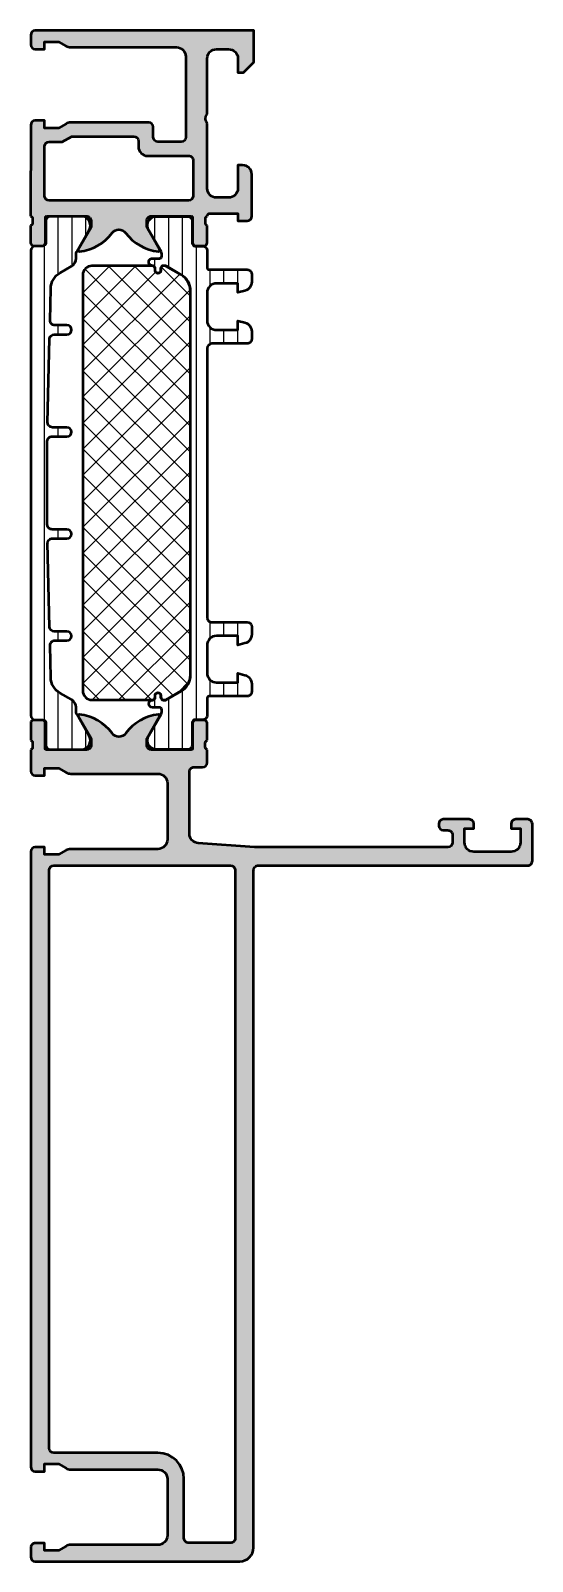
# Model space of a CAD drawing. Extents: x 0 to 54, y -75 to 90.
import ezdxf

# ---------------------------------------------------------------- set-up
doc = ezdxf.new("R2010")
doc.units = 0
for name, color, linetype, lineweight in [('0S-Alu contour', 7, 'Continuous', 50), ('0S-Alu hatch', 252, 'Continuous', 25), ('0S-Plastic contour', 254, 'Continuous', 50), ('0S-Plastic hatch', 253, 'Continuous', 25), ('0S-PT contour', 91, 'Continuous', 50), ('0S-PT hatch', 103, 'Continuous', 25)]:
    doc.layers.add(name, color=color, linetype=linetype, lineweight=lineweight)
pattern_1 = [(90, (0, 0), (-1.4859, 0), [])]

# ---------------------------------------------------------------- blocks, each defined once
blk = doc.blocks.new('345470__C92DF7D8_2955_4A75_B81E_533443293F61_')
at = {"layer": '0S-Alu hatch'}
h = blk.add_hatch(color=256, dxfattribs=at)
edge = h.paths.add_edge_path()
edge.add_line((0, 89.50000000000001), (-1e-16, 88.50054931640626))
edge.add_arc((0.4999999999999997, 88.50054931640626), 0.4999999999999999, 180, 269.9999999999999)
edge.add_line((0.4999999999999994, 88.00054931640625), (1.500678555345075, 88.00054931640625))
edge.add_line((1.500678555345075, 88.00054931640625), (1.500678555345075, 88.80047607421875))
edge.add_line((1.500678555345075, 88.80047607421875), (3.000678555345074, 88.80047607421875))
edge.add_line((3.000678555345074, 88.80047607421875), (3.807955856331293, 88.33439777289828))
edge.add_arc((4.307953067879372, 89.2004247865902), 0.9999999999999998, 240.0001844823226, 270.0050236395806)
edge.add_line((4.308040746930374, 88.20042479043401), (15.70016626234765, 88.20142364119192))
edge.add_ellipse((15.70025394060529, 87.2014293281313), major_axis=(-0.9999943169043858, 0), ratio=1, start_angle=180, end_angle=270.0050236226738, ccw=False)
edge.add_line((16.70024825750967, 87.20142932816003), (16.7002482577436, 78.50001581445807))
edge.add_ellipse((16.20023244303544, 78.50001581445807), major_axis=(-0.5000158147081564, 0), ratio=1, start_angle=90.00000000546248, end_angle=180, ccw=False)
edge.add_line((16.20023244308311, 77.99999999974992), (13.70023282083686, 77.99999999976168))
edge.add_ellipse((13.70023282083687, 78.49998456334336), major_axis=(-0.4999845635816627, 0), ratio=1, start_angle=0, end_angle=89.99999999999898, ccw=False)
edge.add_line((13.20024825725521, 78.49998456414494), (13.2002482592567, 79.59978100592876))
edge.add_arc((12.70020626537541, 79.59978100592878), 0.5000419938812879, 0, 90)
edge.add_line((12.70020626537541, 80.09982299981006), (4.307936684544262, 80.09982299804688))
edge.add_arc((4.307936684544262, 79.09982299804688), 0.9999999999999857, 90, 120.0003505565133)
edge.add_line((3.807931385893787, 79.96584534263242), (3.000678555345072, 79.49977111816406))
edge.add_line((3.000678555345072, 79.49977111816406), (1.500678555345076, 79.49977111816406))
edge.add_line((1.500678555345076, 79.49977111816406), (1.500678555345075, 80.30021667480467))
edge.add_line((1.500678555345075, 80.30021667480467), (0.5007551867213715, 80.30021667480507))
edge.add_arc((0.5007551867213715, 79.8002172530323), 0.4999994217727704, 90, 179.9911630108031)
edge.add_line((0.0007557708956689, 79.80029437022148), (-0.0007557708267996, 70.00001525878906))
edge.add_ellipse((-0.0795922173698497, 69.73249466679594), major_axis=(-0.2788950563274363, 0), ratio=1, start_angle=178.8354106260171, end_angle=253.5801235805065, ccw=False)
edge.add_line((0.1992452291732041, 69.72682625879813), (0.1992452291732029, 69.27323225879756))
edge.add_ellipse((-0.0796228664699745, 69.26757159932053), major_axis=(-0.2789255417371585, 0), ratio=1, start_angle=106.42459455535621, end_angle=181.1628700728834, ccw=False)
edge.add_line((-0.0007557708267959, 69.00002825879758), (-0.0007557708267963, 67.12001725878906))
edge.add_arc((0.2992442291732017, 67.12001725878906), 0.299999999999998, 180, 269.9999999999992)
edge.add_line((0.2992442291731972, 66.82001725878906), (1.27921854821598, 66.82001725878905))
edge.add_arc((1.279218548215985, 67.12001725878906), 0.3000000000000114, 269.9999999999992, 360)
edge.add_line((1.579218548215996, 67.12001725878906), (1.57921854821599, 69.88001525878906))
edge.add_ellipse((1.699218548215997, 69.88001525878906), major_axis=(-0.1200000000000065, 0), ratio=1, start_angle=270.00000000000125, end_angle=360, ccw=False)
edge.add_line((1.699218548215994, 70.00001525878906), (5.999244229173198, 70.00001525878906))
edge.add_ellipse((5.999244229173203, 69.50001525878906), major_axis=(-0.5, 0), ratio=1, start_angle=180, end_angle=270.0000000000006, ccw=False)
edge.add_line((6.499244229173198, 69.50001525878906), (6.499244229173198, 68.80001525878906))
edge.add_line((6.499244229173198, 68.80001525878906), (5.120523892061947, 66.41179277119559))
edge.add_arc((5.2373640138215, 66.33813504343736), 0.1381197846483008, 147.7720668596301, 275.6225775507941)
edge.add_arc((4.76102098799938, 71.17662412063684), 4.99999999999998, 275.6225775507938, 323.4274303596851)
edge.add_ellipse((9.499327660751057, 67.66116542013175), major_axis=(-0.9000000000000213, 0), ratio=1, start_angle=216.5740457331569, end_angle=323.4274303596826, ccw=False)
edge.add_arc((14.2375437642923, 71.17674619094934), 4.999999999999976, 216.5740457331551, 264.3774224492067)
edge.add_arc((13.76120073847022, 66.33825711374985), 0.138119784648288, 264.377422449205, 392.2279331403105)
edge.add_line((13.87804086022984, 66.41191484150795), (12.49932052311852, 68.80013732910156))
edge.add_line((12.49932052311852, 68.80013732910156), (12.49932052311852, 69.50013732910156))
edge.add_ellipse((12.99932052311852, 69.50013732910156), major_axis=(-0.5000000000000018, 0), ratio=1, start_angle=269.99999999999983, end_angle=360, ccw=False)
edge.add_line((12.99932052311852, 70.00013732910156), (17.29934616305726, 70.00013732910156))
edge.add_ellipse((17.29934616305726, 69.88013732910156), major_axis=(-0.1200000000000045, 0), ratio=1, start_angle=180, end_angle=270, ccw=False)
edge.add_line((17.41934616305726, 69.88013732910156), (17.41934616305727, 67.120139228027))
edge.add_arc((17.71934616305727, 67.120139228027), 0.3000000000000043, 180, 269.9999999999993)
edge.add_line((17.71934616305727, 66.82013922802699), (18.69932048210005, 66.82013922802699))
edge.add_arc((18.69932048210005, 67.120139228027), 0.3000000000000114, 270, 360)
edge.add_line((18.99932048210006, 67.120139228027), (18.99932048210005, 69.0001502280355))
edge.add_ellipse((19.07818757774322, 69.26769356855844), major_axis=(-0.2789255417371433, 0), ratio=1, start_angle=-1.1628700728805939, end_angle=73.57540544464553, ccw=False)
edge.add_line((18.79931948210005, 69.27335422803547), (18.79931948210004, 69.72694822803557))
edge.add_ellipse((19.07815692864311, 69.73261663603475), major_axis=(-0.2788950563274648, 0), ratio=1, start_angle=-73.58012358050951, end_angle=1.1645893742630733, ccw=False)
edge.add_ellipse((19.29932052312097, 70.00000298069968), major_axis=(-0.300000071058141, 0), ratio=1, start_angle=269.99999999999795, end_angle=359.9743606541693, ccw=False)
edge.add_line((19.29932052312098, 70.30000305175781), (22.3002696197982, 70.30000305175781))
edge.add_line((22.3002696197982, 70.30000305175781), (22.3002696197982, 69.5))
edge.add_line((22.3002696197982, 69.5), (23.30025380534014, 69.4999999997499))
edge.add_arc((23.30025380534014, 70.00001581445805), 0.500015814708135, 270, 360)
edge.add_line((23.80026962004828, 70.00001581441745), (23.80026962016353, 74.49998822785085))
edge.add_arc((22.8002578479451, 74.49998822785085), 1.000011772218435, 0, 90)
edge.add_line((22.8002578479451, 75.50000000006929), (22.3002696197982, 75.5))
edge.add_line((22.3002696197982, 75.5), (22.30026961999468, 73.0000350819369))
edge.add_ellipse((21.30024979665036, 73.0000350819369), major_axis=(-1.000019823344317, 0), ratio=1, start_angle=90.00000001606702, end_angle=180, ccw=False)
edge.add_line((21.30024979693079, 72.00001525859258), (20.00027831076672, 72.00001525842453))
edge.add_ellipse((20.00027831076673, 73.00004226030445), major_axis=(-1.000027001879928, 0), ratio=1, start_angle=0, end_angle=89.9999999999992, ccw=False)
edge.add_line((19.0002513088868, 73.00004226030445), (19.00025130925132, 80))
edge.add_ellipse((19.52537304959279, 80.5), major_axis=(-0.7250881616598445, 0), ratio=1, start_angle=-43.596184623423994, end_angle=43.59618462342422, ccw=False)
edge.add_line((19.00025130925132, 81), (19.00025130705859, 86.99994903377736))
edge.add_ellipse((20.00031753426305, 86.99994903377733), major_axis=(-1.000066227204452, 0), ratio=1, start_angle=270.00000011496746, end_angle=360, ccw=False)
edge.add_line((20.00031753225635, 88.0000152609818), (21.30021264851894, 88.0000152613975))
edge.add_ellipse((21.30021264851896, 86.99995828849553), major_axis=(-1.000056972901958, 0), ratio=1, start_angle=180, end_angle=270.000000000001, ccw=False)
edge.add_line((22.30026962142091, 86.99995828849553), (22.30026961979819, 85.5))
edge.add_line((22.30026961979819, 85.5), (22.90027572331382, 85.5))
edge.add_line((22.90027572331382, 85.5), (24.00025130925133, 86.60000610351562))
edge.add_line((24.00025130925133, 86.60000610351562), (24.00025130925133, 90))
edge.add_line((24.00025130925133, 90), (0.5, 90))
edge.add_arc((0.5, 89.50000000000001), 0.5, 90, 180)
edge = h.paths.add_edge_path()
edge.add_arc((12.60027445180935, 77.50003992700869), 1.000032298135717, 180, 270.0000993476549)
edge.add_line((12.60027618580903, 76.50000762887447), (17.00026656804039, 76.50001525878906))
edge.add_ellipse((17.00027688815093, 76.0000255788996), major_axis=(-0.4999896799959629, 0), ratio=1, start_angle=180, end_angle=270.00118262196514, ccw=False)
edge.add_line((17.50026656814689, 76.00002557895506), (17.50026656846179, 72.19999167936366))
edge.add_ellipse((17.00028709570797, 72.19999167936363), major_axis=(-0.4999794727538074, 0), ratio=1, start_angle=90.00000000012301, end_angle=180, ccw=False)
edge.add_line((17.00028709570904, 71.70001220660984), (1.999265158938239, 71.70001220699909))
edge.add_ellipse((1.999265158938239, 72.20001787800723), major_axis=(-0.5000056710081368, 0), ratio=1, start_angle=0, end_angle=90, ccw=False)
edge.add_line((1.499259487930103, 72.20001787800722), (1.499259486991374, 77.49996884002115))
edge.add_ellipse((1.999290647944146, 77.49996884001811), major_axis=(-0.5000311609527728, 0), ratio=1, start_angle=270, end_angle=360, ccw=False)
edge.add_line((1.999290647944146, 78.00000000097089), (3.403007046556012, 78))
edge.add_line((3.403007046556012, 78), (4.442237393235702, 78.60000610351562))
edge.add_line((4.442237393235702, 78.60000610351562), (11.10025759063454, 78.60000610375393))
edge.add_ellipse((11.10025759063454, 78.10002154017228), major_axis=(-0.4999845635816449, 0), ratio=1, start_angle=180, end_angle=269.99999999999983, ccw=False)
edge.add_line((11.60024215421618, 78.10002154017228), (11.60024215367363, 77.50003992740585))
at = {"layer": '0S-Alu contour', "color": 7}
for points in [[(0, 89.50000000000001), (-1e-16, 88.50054931640626)], [(22.30026962142091, 86.99995828849553), (22.30026961979819, 85.5), (22.90027572331382, 85.5), (24.00025130925133, 86.60000610351562), (24.00025130925133, 90), (0.5, 90)], [(0.4999999999999994, 88.00054931640625), (1.500678555345075, 88.00054931640625), (1.500678555345075, 88.80047607421875), (3.000678555345074, 88.80047607421875), (3.807955856331293, 88.33439777289828)], [(4.308040746930374, 88.20042479043401), (15.70016626234765, 88.20142364119192)], [(20.00031753225635, 88.0000152609818), (21.30021264851894, 88.0000152613975)], [(16.70024825750967, 87.20142932816003), (16.7002482577436, 78.50001581445807)], [(19.00025130925132, 81), (19.00025130705859, 86.99994903377736)], [(0.0007557708956689, 79.80029437022148), (-0.0007557708267996, 70.00001525878906)], [(3.807931385893787, 79.96584534263242), (3.000678555345072, 79.49977111816406), (1.500678555345076, 79.49977111816406), (1.500678555345075, 80.30021667480467), (0.5007551867213715, 80.30021667480507)], [(12.70020626537541, 80.09982299981006), (4.307936684544262, 80.09982299804688)], [(13.20024825725521, 78.49998456414494), (13.2002482592567, 79.59978100592876)], [(19.0002513088868, 73.00004226030445), (19.00025130925132, 80)], [(1.999290647944146, 78.00000000097089), (3.403007046556012, 78), (4.442237393235702, 78.60000610351562), (11.10025759063454, 78.60000610375393)], [(11.60024215421618, 78.10002154017228), (11.60024215367363, 77.50003992740585)], [(16.20023244308311, 77.99999999974992), (13.70023282083686, 77.99999999976168)], [(1.499259487930103, 72.20001787800722), (1.499259486991374, 77.49996884002115)], [(12.60027618580903, 76.50000762887447), (17.00026656804039, 76.50001525878906)], [(17.50026656814689, 76.00002557895506), (17.50026656846179, 72.19999167936366)], [(22.8002578479451, 75.50000000006929), (22.3002696197982, 75.5), (22.30026961999468, 73.0000350819369)], [(23.80026962004828, 70.00001581441745), (23.80026962016353, 74.49998822785085)], [(17.00028709570904, 71.70001220660984), (1.999265158938239, 71.70001220699909)], [(21.30024979693079, 72.00001525859258), (20.00027831076672, 72.00001525842453)], [(0.1992452291732041, 69.72682625879813), (0.1992452291732029, 69.27323225879756)], [(1.579218548215996, 67.12001725878906), (1.57921854821599, 69.88001525878906)], [(1.699218548215994, 70.00001525878906), (5.999244229173198, 70.00001525878906)], [(6.499244229173198, 69.50001525878906), (6.499244229173198, 68.80001525878906), (5.120523892061947, 66.41179277119559)], [(13.87804086022984, 66.41191484150795), (12.49932052311852, 68.80013732910156), (12.49932052311852, 69.50013732910156)], [(12.99932052311852, 70.00013732910156), (17.29934616305726, 70.00013732910156)], [(17.41934616305726, 69.88013732910156), (17.41934616305727, 67.120139228027)], [(18.79931948210005, 69.27335422803547), (18.79931948210004, 69.72694822803557)], [(19.29932052312098, 70.30000305175781), (22.3002696197982, 70.30000305175781), (22.3002696197982, 69.5), (23.30025380534014, 69.4999999997499)], [(-0.0007557708267959, 69.00002825879758), (-0.0007557708267963, 67.12001725878906)], [(18.99932048210006, 67.120139228027), (18.99932048210005, 69.0001502280355)], [(0.2992442291731972, 66.82001725878906), (1.27921854821598, 66.82001725878905)], [(17.71934616305727, 66.82013922802699), (18.69932048210005, 66.82013922802699)]]:
    blk.add_lwpolyline(points, dxfattribs=at)
for centre, radius, start, end in [((0.5, 89.50000000000001), 0.5, 90, 180), ((0.4999999999999997, 88.50054931640626), 0.4999999999999999, 180, 269.9999999999999), ((4.307953067879372, 89.2004247865902), 0.9999999999999998, 240.0001844823226, 270.0050236395806), ((0.5007551867213715, 79.8002172530323), 0.4999994217727704, 90, 179.9911630108031), ((4.307936684544262, 79.09982299804688), 0.9999999999999857, 90, 120.0003505565133), ((12.70020626537541, 79.59978100592878), 0.5000419938812879, 0, 90), ((12.60027445180935, 77.50003992700869), 1.000032298135717, 180, 270.0000993476549), ((22.8002578479451, 74.49998822785085), 1.000011772218435, 0, 90), ((23.30025380534014, 70.00001581445805), 0.500015814708135, 270, 0), ((4.76102098799938, 71.17662412063684), 4.99999999999998, 275.6225775507938, 323.4274303596851), ((14.2375437642923, 71.17674619094934), 4.999999999999976, 216.5740457331551, 264.3774224492067), ((0.2992442291732017, 67.12001725878906), 0.299999999999998, 180, 269.9999999999992), ((1.279218548215985, 67.12001725878906), 0.3000000000000114, 269.9999999999992, 0), ((5.2373640138215, 66.33813504343736), 0.1381197846483008, 147.7720668596301, 275.6225775507941), ((13.76120073847022, 66.33825711374985), 0.138119784648288, 264.377422449205, 32.22793314031047), ((17.71934616305727, 67.120139228027), 0.3000000000000043, 180, 269.9999999999993), ((18.69932048210005, 67.120139228027), 0.3000000000000114, 270, 0)]:
    blk.add_arc(centre, radius, start, end, dxfattribs=at)
at = {"layer": '0S-Alu contour', "color": 7, "extrusion": (0, 0, -1)}
for centre, radius, start, end in [((-15.70025394060529, 87.2014293281313), 0.9999943169043858, 89.99497637732625, 180), ((-20.00031753426305, 86.99994903377733), 1.000066227204452, 0, 89.99999988503255), ((-21.30021264851896, 86.99995828849553), 1.000056972901958, 89.99999999999898, 180), ((-19.52537304959279, 80.5), 0.7250881616598445, 316.4038153765759, 43.59618462342409), ((-1.999290647944146, 77.49996884001811), 0.5000311609527728, 0, 90), ((-11.10025759063454, 78.10002154017228), 0.4999845635816449, 90.00000000000018, 180), ((-13.70023282083687, 78.49998456334336), 0.4999845635816627, 270.000000000001, 0), ((-16.20023244303544, 78.50001581445807), 0.5000158147081564, 180, 269.9999999945375), ((-17.00027688815093, 76.0000255788996), 0.4999896799959629, 89.99881737803486, 180), ((-20.00027831076673, 73.00004226030445), 1.000027001879928, 270.0000000000008, 0), ((-21.30024979665036, 73.0000350819369), 1.000019823344317, 180, 269.999999983933), ((-1.999265158938239, 72.20001787800723), 0.5000056710081368, 270, 0), ((-17.00028709570797, 72.19999167936363), 0.4999794727538074, 180, 269.999999999877), ((0.0795922173698497, 69.73249466679594), 0.2788950563274363, 106.4198764194935, 181.1645893739829), ((-1.699218548215997, 69.88001525878906), 0.1200000000000065, 0, 89.99999999999872), ((-5.999244229173203, 69.50001525878906), 0.5, 89.99999999999939, 180), ((-12.99932052311852, 69.50013732910156), 0.5000000000000018, 0, 90.00000000000018), ((-17.29934616305726, 69.88013732910156), 0.1200000000000045, 90, 180), ((-19.07815692864311, 69.73261663603475), 0.2788950563274648, 358.8354106257369, 73.58012358050952), ((-19.29932052312097, 70.00000298069968), 0.300000071058141, 0.0256393458307313, 90.00000000000205), ((0.0796228664699745, 69.26757159932053), 0.2789255417371585, 178.8371299271166, 253.5754054446438), ((-9.499327660751057, 67.66116542013175), 0.9000000000000213, 36.5725696403174, 143.4259542668431), ((-19.07818757774322, 69.26769356855844), 0.2789255417371433, 286.4245945553545, 1.162870072880582)]:
    blk.add_arc(centre, radius, start, end, dxfattribs=at)
blk = doc.blocks.new('245319__1E7A6BEB_B5BC_4A6F_B3BF_56938AEF8ED2___8915381F_6718_4128_9734_FB04002250CF_')
at = {"layer": '0S-Plastic hatch'}
h = blk.add_hatch(dxfattribs=at)
h.set_pattern_fill('ANSI31', color=256, scale=0.4680000000000001, angle=45, style=0)
h.set_pattern_definition(pattern_1)
edge = h.paths.add_edge_path()
edge.add_line((0.010000000000083, 66.29000299999998), (0.0099999999998925, 16.20999700000011))
edge.add_arc((0.4999999999999955, 16.2099970000001), 0.4900000000001033, 180, 270)
edge.add_line((0.4999999999999954, 15.719997), (1.31033401224253, 15.719997))
edge.add_ellipse((1.310333315049081, 15.40999630290375), major_axis=(-0.3100006970970319, 0), ratio=1, start_angle=179.99987114239, end_angle=269.9998711414442, ccw=False)
edge.add_line((1.620334012145329, 15.40999560570991), (1.619999382936171, 13.00999856427235))
edge.add_arc((2.109995360374915, 13.00999597743861), 0.489995977445572, 179.9996975194316, 269.9999999999988)
edge.add_line((2.109995360374905, 12.51999999999303), (5.585822496184186, 12.52))
edge.add_arc((5.444228849108123, 13.49981807472285), 0.9899960709244725, 278.2228963588972, 392.740756988385)
edge.add_line((6.276940554088981, 14.03524634894244), (4.958304390806207, 16.31919149350404))
edge.add_ellipse((5.399977361871163, 16.57419146728957), major_axis=(-0.5099999999999665, 0), ratio=1, start_angle=-0.5398516222250009, end_angle=29.999996599344627, ccw=False)
edge.add_line((4.88999999999987, 16.57899671221195), (4.889999999999861, 17.0314954576227))
edge.add_arc((3.899999999999894, 17.03149545762269), 0.9899999999999661, 0, 60.00000000000149)
edge.add_line((4.394999999999854, 17.88886060736927), (3.168146686273944, 18.59718469830507))
edge.add_ellipse((4.173146686273994, 20.33789575991199), major_axis=(-2.010000000000199, 0), ratio=1, start_angle=1.3413950657791816, end_angle=60.00000000000159, ccw=False)
edge.add_line((2.163697512194493, 20.29084242005165), (2.08297730594225, 23.73806109287132))
edge.add_ellipse((2.592837544141472, 23.75000000000006), major_axis=(-0.5099999999999966, 0), ratio=1, start_angle=-90.0000000000004, end_angle=1.3413950657791816, ccw=False)
edge.add_line((2.592837544141476, 24.26000000000006), (3.900000000000044, 24.26000000000006))
edge.add_arc((3.900000000000044, 24.75000000000006), 0.4899999999999985, 270, 450)
edge.add_line((3.900000000000044, 25.24000000000006), (2.546005466508175, 25.24000000000006))
edge.add_ellipse((2.546005466508172, 25.75000000000006), major_axis=(-0.5100000000000016, 0), ratio=1, start_angle=1.3413950657781015, end_angle=90.00000000000028, ccw=False)
edge.add_line((2.036145228308945, 25.73806109287132), (1.825400878959055, 34.73806109287135))
edge.add_ellipse((2.335261117158241, 34.75000000000008), major_axis=(-0.50999999999996, 0), ratio=1, start_angle=-90.00000000000023, end_angle=1.3413950657787268, ccw=False)
edge.add_line((2.335261117158244, 35.26000000000005), (3.900000000000046, 35.26000000000006))
edge.add_arc((3.900000000000045, 35.75000000000006), 0.490000000000002, 270.0000000000002, 450.0000000000001)
edge.add_line((3.900000000000044, 36.24000000000006), (2.299999999999988, 36.24000000000006))
edge.add_ellipse((2.299999999999985, 36.75000000000006), major_axis=(-0.509999999999998, 0), ratio=1, start_angle=0, end_angle=90.00000000000028, ccw=False)
edge.add_line((1.789999999999986, 36.75000000000006), (1.789999999999987, 45.75000000000007))
edge.add_ellipse((2.299999999999982, 45.75000000000007), major_axis=(-0.5099999999999946, 0), ratio=1, start_angle=269.9999999999988, end_angle=360, ccw=False)
edge.add_line((2.299999999999992, 46.26000000000007), (3.900000000000037, 46.26000000000005))
edge.add_arc((3.900000000000039, 46.75000000000006), 0.490000000000002, 269.9999999999998, 449.9999999999998)
edge.add_line((3.900000000000041, 47.24000000000006), (2.33526111715828, 47.24000000000004))
edge.add_ellipse((2.335261117158271, 47.75000000000003), major_axis=(-0.5099999999999909, 0), ratio=1, start_angle=-1.3413950657787268, end_angle=90.00000000000108, ccw=False)
edge.add_line((1.825400878959057, 47.76193890712877), (2.036145228308943, 56.76193890712879))
edge.add_ellipse((2.546005466508177, 56.75000000000005), major_axis=(-0.5100000000000077, 0), ratio=1, start_angle=270.00000000000085, end_angle=358.6586049342208, ccw=False)
edge.add_line((2.546005466508169, 57.26000000000006), (3.900000000000046, 57.26000000000006))
edge.add_arc((3.900000000000047, 57.75000000000005), 0.490000000000002, 269.9999999999999, 449.9999999999999)
edge.add_line((3.900000000000048, 58.24000000000006), (2.592837544141464, 58.24000000000006))
edge.add_ellipse((2.592837544141483, 58.75000000000007), major_axis=(-0.5100000000000052, 0), ratio=1, start_angle=-1.34139506577759, end_angle=89.9999999999979, ccw=False)
edge.add_line((2.082977305942252, 58.7619389071288), (2.163697512194487, 62.20915757994847))
edge.add_ellipse((4.17314668627382, 62.1621042400881), major_axis=(-2.010000000000032, 0), ratio=1, start_angle=299.9999999999999, end_angle=358.65860493421997, ccw=False)
edge.add_line((3.168146686273806, 63.90281530169485), (4.394999999999865, 64.61113939263076))
edge.add_arc((3.899999999999876, 65.46850454237736), 0.9899999999999991, 299.9999999999994, 360)
edge.add_line((4.889999999999874, 65.46850454237742), (4.889999999999848, 65.9210032877874))
edge.add_ellipse((5.399977361871341, 65.92580853271035), major_axis=(-0.5100000000001736, 0), ratio=1, start_angle=-29.99999659934599, end_angle=0.5398516222883813, ccw=False)
edge.add_line((4.958304390806212, 66.18080850649599), (6.276940554088822, 68.46475365105731))
edge.add_arc((5.444228849108143, 69.00018192527715), 0.989996070924477, 327.2592430115971, 441.777103641099)
edge.add_line((5.585822496184269, 69.97999999999999), (2.109995360374925, 69.98000000000697))
edge.add_arc((2.109995360365546, 69.49000402257076), 0.4899959774362089, 89.99999999890326, 180.0079887600601)
edge.add_line((1.619999387692287, 69.48993570235024), (1.620334009229251, 67.09004622298073))
edge.add_ellipse((1.310334012242539, 67.09000299999995), major_axis=(-0.3099999999999794, 0), ratio=1, start_angle=90.00000000000028, end_angle=180.0079886915353, ccw=False)
edge.add_line((1.310334012242541, 66.780003), (0.5000000000000719, 66.78000299999998))
edge.add_arc((0.5000000000000807, 66.29000299999998), 0.4899999999999949, 90.00000000000104, 180)
at = {"layer": '0S-Plastic contour', "color": 7}
for points in [[(1.619999387692287, 69.48993570235024), (1.620334009229251, 67.09004622298073)], [(5.585822496184269, 69.97999999999999), (2.109995360374925, 69.98000000000697)], [(4.958304390806212, 66.18080850649599), (6.276940554088822, 68.46475365105731)], [(0.010000000000083, 66.29000299999998), (0.0099999999998925, 16.20999700000011)], [(1.310334012242541, 66.780003), (0.5000000000000719, 66.78000299999998)], [(3.168146686273806, 63.90281530169485), (4.394999999999865, 64.61113939263076)], [(4.889999999999874, 65.46850454237742), (4.889999999999848, 65.9210032877874)], [(2.082977305942252, 58.7619389071288), (2.163697512194487, 62.20915757994847)], [(3.900000000000048, 58.24000000000006), (2.592837544141464, 58.24000000000006)], [(1.825400878959057, 47.76193890712877), (2.036145228308943, 56.76193890712879)], [(2.546005466508169, 57.26000000000006), (3.900000000000046, 57.26000000000006)], [(2.299999999999992, 46.26000000000007), (3.900000000000037, 46.26000000000005)], [(3.900000000000041, 47.24000000000006), (2.33526111715828, 47.24000000000004)], [(1.789999999999986, 36.75000000000006), (1.789999999999987, 45.75000000000007)], [(2.036145228308945, 25.73806109287132), (1.825400878959055, 34.73806109287135)], [(3.900000000000044, 36.24000000000006), (2.299999999999988, 36.24000000000006)], [(2.335261117158244, 35.26000000000005), (3.900000000000046, 35.26000000000006)], [(3.900000000000044, 25.24000000000006), (2.546005466508175, 25.24000000000006)], [(2.163697512194493, 20.29084242005165), (2.08297730594225, 23.73806109287132)], [(2.592837544141476, 24.26000000000006), (3.900000000000044, 24.26000000000006)], [(4.394999999999854, 17.88886060736927), (3.168146686273944, 18.59718469830507)], [(4.88999999999987, 16.57899671221195), (4.889999999999861, 17.0314954576227)], [(0.4999999999999954, 15.719997), (1.31033401224253, 15.719997)], [(1.620334012145329, 15.40999560570991), (1.619999382936171, 13.00999856427235)], [(6.276940554088981, 14.03524634894244), (4.958304390806207, 16.31919149350404)], [(2.109995360374905, 12.51999999999303), (5.585822496184186, 12.52)]]:
    blk.add_lwpolyline(points, dxfattribs=at)
for centre, radius, start, end in [((2.109995360365546, 69.49000402257076), 0.4899959774362089, 89.99999999890326, 180.0079887600601), ((5.444228849108143, 69.00018192527715), 0.989996070924477, 327.2592430115971, 81.77710364109909), ((0.5000000000000807, 66.29000299999998), 0.4899999999999949, 90.00000000000104, 180), ((3.899999999999876, 65.46850454237736), 0.9899999999999991, 299.9999999999994, 0), ((3.900000000000047, 57.75000000000005), 0.490000000000002, 269.9999999999999, 89.99999999999991), ((3.900000000000039, 46.75000000000006), 0.490000000000002, 269.9999999999998, 89.9999999999998), ((3.900000000000045, 35.75000000000006), 0.490000000000002, 270.0000000000002, 90.00000000000017), ((3.900000000000044, 24.75000000000006), 0.4899999999999985, 270, 90), ((3.899999999999894, 17.03149545762269), 0.9899999999999661, 0, 60.00000000000149), ((0.4999999999999955, 16.2099970000001), 0.4900000000001033, 180, 270), ((5.444228849108123, 13.49981807472285), 0.9899960709244725, 278.2228963588972, 32.74075698838505), ((2.109995360374915, 13.00999597743861), 0.489995977445572, 179.9996975194316, 269.9999999999988)]:
    blk.add_arc(centre, radius, start, end, dxfattribs=at)
at = {"layer": '0S-Plastic contour', "color": 7, "extrusion": (0, 0, -1)}
for centre, radius, start, end in [((-1.310334012242539, 67.09000299999995), 0.3099999999999794, 179.9920113084647, 269.9999999999997), ((-5.399977361871341, 65.92580853271035), 0.5100000000001736, 359.4601483777116, 29.999996599346), ((-4.17314668627382, 62.1621042400881), 2.010000000000032, 1.341395065780016, 60.00000000000014), ((-2.592837544141483, 58.75000000000007), 0.5100000000000052, 270.0000000000021, 1.34139506577757), ((-2.546005466508177, 56.75000000000005), 0.5100000000000077, 1.341395065779201, 89.99999999999916), ((-2.299999999999982, 45.75000000000007), 0.5099999999999947, 0, 90.0000000000012), ((-2.335261117158271, 47.75000000000003), 0.5099999999999909, 269.9999999999989, 1.341395065778657), ((-2.299999999999985, 36.75000000000006), 0.509999999999998, 269.9999999999997, 0), ((-2.335261117158241, 34.75000000000008), 0.50999999999996, 358.6586049342213, 90.0000000000003), ((-2.546005466508172, 25.75000000000006), 0.5100000000000016, 269.9999999999997, 358.6586049342219), ((-2.592837544141472, 23.75000000000006), 0.5099999999999966, 358.6586049342208, 90.0000000000004), ((-4.173146686273994, 20.33789575991199), 2.010000000000199, 299.9999999999984, 358.6586049342208), ((-5.399977361871163, 16.57419146728957), 0.5099999999999665, 330.0000034006554, 0.5398516222249916), ((-1.310333315049081, 15.40999630290375), 0.3100006970970319, 90.00012885855578, 180.0001288576101)]:
    blk.add_arc(centre, radius, start, end, dxfattribs=at)
blk = doc.blocks.new('465640__0E24DE58_F432_471E_8085_A61E3B60472A_')
at = {"layer": '0S-PT hatch'}
h = blk.add_hatch(dxfattribs=at)
h.set_pattern_fill('ANSI37', color=256, scale=0.625, angle=90, style=0)
h.set_pattern_definition([(135, (0, 0), (-1.403165018917055, -1.403165018917055), []), (225, (0, 0), (1.403165018917055, -1.403165018917055), [])])
edge = h.paths.add_edge_path()
edge.add_line((5.609999999999724, 63.65020331974256), (5.609999999999724, 18.84979668030442))
edge.add_arc((6.599999999999724, 18.84979668030442), 0.9900000000000002, 180, 270)
edge.add_line((6.599999999999724, 17.85979668030442), (13.1010752143753, 17.85979668030442))
edge.add_arc((13.10107521437531, 18.14979668030443), 0.2900000000000098, 269.9999999999997, 360)
edge.add_line((13.39107521437531, 18.14979668030443), (13.39107521437531, 18.35036747559067))
edge.add_ellipse((13.70050441908907, 18.35036747559067), major_axis=(-0.3094292047137621, 0), ratio=1, start_angle=180, end_angle=360, ccw=False)
edge.add_line((14.00993362380283, 18.35036747559067), (14.00993362380283, 18.14979668030444))
edge.add_arc((14.29993362380283, 18.14979668030443), 0.2899999999999956, 180, 266.548328193804)
edge.add_line((14.28247370832794, 17.86032275859194), (14.46501280946017, 17.86032275859194))
edge.add_arc((14.46501280946017, 18.05032275859193), 0.1899999999999906, 269.9999999999995, 299.9999999999987)
edge.add_line((14.56001280946016, 17.8857779318729), (16.19499999999971, 18.82973822645247))
edge.add_arc((15.19999999999973, 20.5531287799835), 1.989999999999987, 299.9999999999994, 360)
edge.add_line((17.18999999999972, 20.55312877998351), (17.18999999999971, 61.94646458067254))
edge.add_arc((15.19999999999972, 61.94646458067254), 1.989999999999993, 0, 60.00000000000065)
edge.add_line((16.1949999999997, 63.66985513420358), (14.56001280946014, 64.61381542878314))
edge.add_arc((14.4650128094602, 64.44927060206413), 0.1899999999999413, 60.00000000000997, 90.0000000000075)
edge.add_line((14.46501280946018, 64.63927060206407), (14.28247370832793, 64.63927060206407))
edge.add_arc((14.29993362380283, 64.34979668035157), 0.2899999999999942, 93.4516718061988, 180)
edge.add_line((14.00993362380283, 64.34979668035157), (14.00993362380283, 64.14922588506536))
edge.add_ellipse((13.69996681190127, 64.14922588506536), major_axis=(-0.3099668119015639, 0), ratio=1, start_angle=0, end_angle=180, ccw=False)
edge.add_line((13.38999999999971, 64.14922588506536), (13.3899999999997, 64.34979668030444))
edge.add_arc((13.09959336060873, 64.34979668030442), 0.2904066393909712, 0, 89.9999999995847)
edge.add_line((13.09959336061084, 64.64020331969539), (6.600000000006875, 64.64020331974253))
edge.add_arc((6.599999999999696, 63.65020331974254), 0.9899999999999806, 89.99999999958457, 180)
at = {"layer": '0S-PT contour', "color": 7}
for points in [[(13.09959336061084, 64.64020331969539), (6.600000000006875, 64.64020331974253)], [(13.38999999999971, 64.14922588506536), (13.3899999999997, 64.34979668030444)], [(14.00993362380283, 64.34979668035157), (14.00993362380283, 64.14922588506536)], [(14.46501280946018, 64.63927060206407), (14.28247370832793, 64.63927060206407)], [(16.1949999999997, 63.66985513420358), (14.56001280946014, 64.61381542878314)], [(5.609999999999724, 63.65020331974256), (5.609999999999724, 18.84979668030442)], [(17.18999999999972, 20.55312877998351), (17.18999999999971, 61.94646458067254)], [(13.39107521437531, 18.14979668030443), (13.39107521437531, 18.35036747559067)], [(14.00993362380283, 18.35036747559067), (14.00993362380283, 18.14979668030444)], [(14.56001280946016, 17.8857779318729), (16.19499999999971, 18.82973822645247)], [(6.599999999999724, 17.85979668030442), (13.1010752143753, 17.85979668030442)], [(14.28247370832794, 17.86032275859194), (14.46501280946017, 17.86032275859194)]]:
    blk.add_lwpolyline(points, dxfattribs=at)
for centre, radius, start, end in [((6.599999999999696, 63.65020331974254), 0.9899999999999806, 89.99999999958457, 180), ((13.09959336060873, 64.34979668030442), 0.2904066393909712, 0, 89.9999999995847), ((14.29993362380283, 64.34979668035157), 0.2899999999999942, 93.4516718061988, 180), ((14.4650128094602, 64.44927060206413), 0.1899999999999413, 60.00000000000997, 90.0000000000075), ((15.19999999999972, 61.94646458067254), 1.989999999999993, 0, 60.00000000000065), ((15.19999999999973, 20.5531287799835), 1.989999999999987, 299.9999999999994, 0), ((6.599999999999724, 18.84979668030442), 0.9900000000000002, 180, 270), ((13.10107521437531, 18.14979668030443), 0.2900000000000098, 269.9999999999997, 0), ((14.29993362380283, 18.14979668030443), 0.2899999999999956, 180, 266.548328193804), ((14.46501280946017, 18.05032275859193), 0.1899999999999906, 269.9999999999995, 299.9999999999987)]:
    blk.add_arc(centre, radius, start, end, dxfattribs=at)
at = {"layer": '0S-PT contour', "color": 7, "extrusion": (0, 0, -1)}
for centre, radius, start, end in [((-13.69996681190127, 64.14922588506536), 0.3099668119015639, 180, 0), ((-13.70050441908907, 18.35036747559067), 0.3094292047137621, 0, 180)]:
    blk.add_arc(centre, radius, start, end, dxfattribs=at)
blk = doc.blocks.new('245319__C4607DEB_778B_40CF_A459_7CD8248FDC82___D49D365F_5BBB_4B09_993B_8B7C1FDE41EF_')
at = {"layer": '0S-Plastic hatch'}
h = blk.add_hatch(dxfattribs=at)
h.set_pattern_fill('ANSI31', color=256, scale=0.4680000000000001, angle=45, style=0)
h.set_pattern_definition(pattern_1)
edge = h.paths.add_edge_path()
edge.add_ellipse((23.29999999999976, 56.75000000004705), major_axis=(-0.4899999999999629, 0), ratio=1, start_angle=89.9999999999992, end_angle=180, ccw=False)
edge.add_line((23.29999999999975, 56.26000000004709), (19.49999999999973, 56.26000000004709))
edge.add_arc((19.49999999999973, 55.75000000004708), 0.5100000000000123, 90, 180)
edge.add_line((18.98999999999972, 55.75000000004708), (18.98999999999972, 26.7499999999999))
edge.add_arc((19.4999999999997, 26.7499999999999), 0.5099999999999802, 180, 270.0000000000008)
edge.add_line((19.49999999999971, 26.23999999999992), (23.29999999999976, 26.23999999999992))
edge.add_ellipse((23.29999999999976, 25.74999999999995), major_axis=(-0.4899999999999629, 0), ratio=1, start_angle=180, end_angle=270, ccw=False)
edge.add_line((23.78999999999972, 25.74999999999996), (23.78999999999972, 24.91925077662561))
edge.add_ellipse((22.79999999999963, 24.91925077662561), major_axis=(-0.9900000000000906, 0), ratio=1, start_angle=104.99999999999429, end_angle=180, ccw=False)
edge.add_line((23.05623085465106, 23.96298420859932), (22.30999999999972, 23.76303225372838))
edge.add_line((22.30999999999972, 23.76303225372838), (22.30999999999972, 24.75999999999989))
edge.add_line((22.30999999999972, 24.75999999999989), (19.99999999999964, 24.75999999999987))
edge.add_arc((19.99999999999966, 23.74999999999993), 1.00999999999993, 90.00000000000081, 180)
edge.add_line((18.98999999999973, 23.74999999999992), (18.98999999999972, 20.74999999999991))
edge.add_arc((19.99999999999971, 20.74999999999991), 1.00999999999999, 180, 270.0000000000002)
edge.add_line((19.99999999999972, 19.73999999999992), (22.30999999999973, 19.73999999999991))
edge.add_line((22.30999999999973, 19.73999999999991), (22.30999999999973, 20.7369677462715))
edge.add_line((22.30999999999973, 20.7369677462715), (23.05623085465128, 20.53701579140039))
edge.add_ellipse((22.79999999999974, 19.58074922337424), major_axis=(-0.9899999999999867, 0), ratio=1, start_angle=180, end_angle=254.9999999999971, ccw=False)
edge.add_line((23.78999999999972, 19.58074922337424), (23.78999999999972, 18.74999999999985))
edge.add_ellipse((23.29999999999972, 18.74999999999985), major_axis=(-0.4899999999999949, 0), ratio=1, start_angle=89.9999999999996, end_angle=180, ccw=False)
edge.add_line((23.29999999999972, 18.25999999999985), (19.19999999999975, 18.25999999999992))
edge.add_arc((19.19999999999975, 18.0499999999999), 0.2100000000000257, 89.99999999999805, 180)
edge.add_line((18.98999999999972, 18.04999999999989), (18.98999999999972, 16.20999432109041))
edge.add_ellipse((18.50000267890203, 16.20999432109041), major_axis=(-0.4899973210976896, 0), ratio=1, start_angle=89.9999999999996, end_angle=180, ccw=False)
edge.add_line((18.50000267890203, 15.71999699999272), (17.68966866665958, 15.71999699999989))
edge.add_arc((17.68966866665953, 15.40999699999984), 0.3100000000000556, 89.99999999999145, 180)
edge.add_line((17.37966866665948, 15.40999699999998), (17.38000061715216, 13.00999723390917))
edge.add_ellipse((16.89000530482973, 13.00999531231868), major_axis=(-0.4899953123262029, 0), ratio=1, start_angle=89.9999222159276, end_angle=180.0002246933706, ccw=False)
edge.add_line((16.89000463961789, 12.51999999999293), (13.41417750380861, 12.5199999999999))
edge.add_ellipse((13.55577115088469, 13.49981807472274), major_axis=(-0.9899960709244746, 0), ratio=1, start_angle=-32.740756988384874, end_angle=81.77710364110192, ccw=False)
edge.add_line((12.72305944590383, 14.03524634894233), (14.04169574211224, 16.31919172373769))
edge.add_arc((13.60002365369273, 16.57419118792771), 0.5099989808088408, 330.0000034006547, 360.0057438232341)
edge.add_line((14.11002263193888, 16.57424231462562), (14.10999999868385, 16.80002606457005))
edge.add_arc((13.84999999994502, 16.7999999999546), 0.2600000000452986, 0.0057438170791521, 89.99999999386789)
edge.add_line((13.84999999997284, 17.0599999999999), (13.09959336060872, 17.05999999999993))
edge.add_ellipse((13.09959336060874, 17.44925907311668), major_axis=(-0.3892590731167508, 0), ratio=1, start_angle=-90.00000000000313, end_angle=89.99999999999687, ccw=False)
edge.add_arc((13.09959336060878, 18.14999999999995), 0.3114818537665265, 269.9999999999954, 360)
edge.add_line((13.41107521437531, 18.14999999999996), (13.41107521437531, 18.35057079528613))
edge.add_ellipse((13.70050441908907, 18.35057079528613), major_axis=(-0.2894292047137625, 0), ratio=1, start_angle=180, end_angle=360, ccw=False)
edge.add_line((13.98993362380284, 18.35057079528613), (13.98993362380284, 18.14999999999987))
edge.add_arc((14.29993362380279, 18.14999999999987), 0.3099999999999472, 180, 266.6615612799526)
edge.add_line((14.28188115084514, 17.84052607828743), (14.46501280945994, 17.84052607828737))
edge.add_arc((14.46501280946, 18.05052607828737), 0.2099999999999973, 269.9999999999826, 299.9999999999984)
edge.add_line((14.57001280945999, 17.86866074349263), (16.20499999999969, 18.81262103807226))
edge.add_arc((15.19999999999977, 20.55333209967898), 2.009999999999957, 299.9999999999984, 360)
edge.add_line((17.20999999999972, 20.55333209967898), (17.20999999999971, 61.94666790036805))
edge.add_arc((15.19999999999981, 61.94666790036805), 2.0099999999999, 0, 59.99999999999714)
edge.add_line((16.20499999999985, 63.68737896197464), (14.57001280946029, 64.63133925655436))
edge.add_arc((14.46501280946025, 64.44947392175963), 0.21000000000001, 59.99999999998969, 90.00000000000193)
edge.add_line((14.46501280946024, 64.65947392175964), (14.28188115084522, 64.65947392175961))
edge.add_arc((14.2999336238028, 64.35000000004716), 0.3099999999999507, 93.33843872003509, 180)
edge.add_line((13.98993362380285, 64.35000000004716), (13.98993362380283, 64.14942920476086))
edge.add_ellipse((13.70050441908907, 64.14942920476085), major_axis=(-0.2894292047137625, 0), ratio=1, start_angle=0, end_angle=180, ccw=False)
edge.add_line((13.41107521437531, 64.14942920476085), (13.41107521437531, 64.350000000047))
edge.add_arc((13.09959336060873, 64.350000000047), 0.3114818537665744, 0, 90.00000000000033)
edge.add_ellipse((13.09959336060872, 65.05074092693033), major_axis=(-0.3892590731167473, 0), ratio=1, start_angle=-89.99999999999858, end_angle=90.00000000000131, ccw=False)
edge.add_line((13.09959336060871, 65.44000000004706), (13.84999999997283, 65.4400000000471))
edge.add_arc((13.84999999997282, 65.70000000006458), 0.2600000000174703, 270.0000000000019, 359.9942561767024)
edge.add_line((14.10999999868382, 65.69997393542141), (14.1100226319117, 65.92575741511274))
edge.add_arc((13.60002263447408, 65.92580853907526), 0.5100000000000325, 359.9942564954373, 389.9999965993477)
edge.add_line((14.04169560553908, 66.18080851286085), (12.72305944590383, 68.46475365110466))
edge.add_ellipse((13.55577115088469, 69.00018192532424), major_axis=(-0.9899960709244744, 0), ratio=1, start_angle=-81.77710364109612, end_angle=32.74075698838482, ccw=False)
edge.add_line((13.41417750380852, 69.98000000004707), (16.8900046396179, 69.98000000005403))
edge.add_ellipse((16.8900046396179, 69.49000402260847), major_axis=(-0.4899959774455738, 0), ratio=1, start_angle=179.9920751942274, end_angle=269.9999999999992, ccw=False)
edge.add_line((17.38000061237647, 69.48993624932788), (17.37966866962469, 67.09004587703224))
edge.add_arc((17.68966866667468, 67.09000300006228), 0.3100000000152057, 179.9920752599478, 269.9999999977005)
edge.add_line((17.68966866666224, 66.78000300004707), (18.50000267890211, 66.78000300005426))
edge.add_ellipse((18.50000267890207, 66.2900056789566), major_axis=(-0.4899973210976612, 0), ratio=1, start_angle=180, end_angle=269.9999999999946, ccw=False)
edge.add_line((18.98999999999972, 66.29000567895658), (18.98999999999972, 64.4500000000471))
edge.add_arc((19.19999999999975, 64.45000000004711), 0.2100000000000364, 180, 270)
edge.add_line((19.19999999999975, 64.24000000004708), (23.29999999999973, 64.24000000004712))
edge.add_ellipse((23.29999999999973, 63.75000000004712), major_axis=(-0.4899999999999949, 0), ratio=1, start_angle=180, end_angle=270.0000000000004, ccw=False)
edge.add_line((23.78999999999972, 63.75000000004714), (23.78999999999972, 62.91925077667277))
edge.add_ellipse((22.79999999999981, 62.91925077667277), major_axis=(-0.9899999999999096, 0), ratio=1, start_angle=105.0000000000054, end_angle=180, ccw=False)
edge.add_line((23.05623085465137, 61.96298420864671), (22.30999999999972, 61.76303225377554))
edge.add_line((22.30999999999972, 61.76303225377554), (22.30999999999972, 62.76000000004704))
edge.add_line((22.30999999999972, 62.76000000004704), (19.99999999999975, 62.76000000004709))
edge.add_arc((19.99999999999973, 61.75000000004709), 1.009999999999998, 89.99999999999879, 180)
edge.add_line((18.98999999999973, 61.75000000004708), (18.98999999999972, 58.7500000000471))
edge.add_arc((19.99999999999972, 58.7500000000471), 1.010000000000005, 180, 270.0000000000002)
edge.add_line((19.99999999999972, 57.7400000000471), (22.30999999999972, 57.7400000000471))
edge.add_line((22.30999999999972, 57.7400000000471), (22.30999999999972, 58.73696774631869))
edge.add_line((22.30999999999972, 58.73696774631869), (23.05623085465125, 58.53701579144764))
edge.add_ellipse((22.79999999999976, 57.58074922342149), major_axis=(-0.989999999999973, 0), ratio=1, start_angle=180, end_angle=255, ccw=False)
edge.add_line((23.78999999999974, 57.58074922342148), (23.78999999999972, 56.75000000004705))
at = {"layer": '0S-Plastic contour', "color": 7}
for points in [[(13.41417750380852, 69.98000000004707), (16.8900046396179, 69.98000000005403)], [(17.38000061237647, 69.48993624932788), (17.37966866962469, 67.09004587703224)], [(14.04169560553908, 66.18080851286085), (12.72305944590383, 68.46475365110466)], [(17.68966866666224, 66.78000300004707), (18.50000267890211, 66.78000300005426)], [(18.98999999999972, 66.29000567895658), (18.98999999999972, 64.4500000000471)], [(13.09959336060871, 65.44000000004706), (13.84999999997283, 65.4400000000471)], [(13.41107521437531, 64.14942920476085), (13.41107521437531, 64.350000000047)], [(13.98993362380285, 64.35000000004716), (13.98993362380283, 64.14942920476086)], [(14.10999999868382, 65.69997393542141), (14.1100226319117, 65.92575741511274)], [(14.46501280946024, 64.65947392175964), (14.28188115084522, 64.65947392175961)], [(16.20499999999985, 63.68737896197464), (14.57001280946029, 64.63133925655436)], [(19.19999999999975, 64.24000000004708), (23.29999999999973, 64.24000000004712)], [(23.05623085465137, 61.96298420864671), (22.30999999999972, 61.76303225377554), (22.30999999999972, 62.76000000004704), (19.99999999999975, 62.76000000004709)], [(23.78999999999972, 63.75000000004714), (23.78999999999972, 62.91925077667277)], [(17.20999999999972, 20.55333209967898), (17.20999999999971, 61.94666790036805)], [(18.98999999999973, 61.75000000004708), (18.98999999999972, 58.7500000000471)], [(19.99999999999972, 57.7400000000471), (22.30999999999972, 57.7400000000471), (22.30999999999972, 58.73696774631869), (23.05623085465125, 58.53701579144764)], [(23.29999999999975, 56.26000000004709), (19.49999999999973, 56.26000000004709)], [(23.78999999999974, 57.58074922342148), (23.78999999999972, 56.75000000004705)], [(18.98999999999972, 55.75000000004708), (18.98999999999972, 26.7499999999999)], [(19.49999999999971, 26.23999999999992), (23.29999999999976, 26.23999999999992)], [(23.05623085465106, 23.96298420859932), (22.30999999999972, 23.76303225372838), (22.30999999999972, 24.75999999999989), (19.99999999999964, 24.75999999999987)], [(23.78999999999972, 25.74999999999996), (23.78999999999972, 24.91925077662561)], [(18.98999999999973, 23.74999999999992), (18.98999999999972, 20.74999999999991)], [(19.99999999999972, 19.73999999999992), (22.30999999999973, 19.73999999999991), (22.30999999999973, 20.7369677462715), (23.05623085465128, 20.53701579140039)], [(13.41107521437531, 18.14999999999996), (13.41107521437531, 18.35057079528613)], [(13.98993362380284, 18.35057079528613), (13.98993362380284, 18.14999999999987)], [(14.57001280945999, 17.86866074349263), (16.20499999999969, 18.81262103807226)], [(23.29999999999972, 18.25999999999985), (19.19999999999975, 18.25999999999992)], [(23.78999999999972, 19.58074922337424), (23.78999999999972, 18.74999999999985)], [(13.84999999997284, 17.0599999999999), (13.09959336060872, 17.05999999999993)], [(14.11002263193888, 16.57424231462562), (14.10999999868385, 16.80002606457005)], [(14.28188115084514, 17.84052607828743), (14.46501280945994, 17.84052607828737)], [(18.98999999999972, 18.04999999999989), (18.98999999999972, 16.20999432109041)], [(12.72305944590383, 14.03524634894233), (14.04169574211224, 16.31919172373769)], [(17.37966866665948, 15.40999699999998), (17.38000061715216, 13.00999723390917)], [(18.50000267890203, 15.71999699999272), (17.68966866665958, 15.71999699999989)], [(16.89000463961789, 12.51999999999293), (13.41417750380861, 12.5199999999999)]]:
    blk.add_lwpolyline(points, dxfattribs=at)
at = {"layer": '0S-Plastic contour', "color": 7, "extrusion": (0, 0, -1)}
for centre, radius, start, end in [((-13.55577115088469, 69.00018192532424), 0.9899960709244744, 327.2592430116152, 81.7771036410962), ((-16.8900046396179, 69.49000402260847), 0.4899959774455738, 90.00000000000082, 180.0079248057727), ((-18.50000267890207, 66.2900056789566), 0.4899973210976612, 90.00000000000541, 180), ((-13.09959336060872, 65.05074092693033), 0.3892590731167473, 269.9999999999987, 89.9999999999987), ((-13.70050441908907, 64.14942920476085), 0.2894292047137625, 180, 0), ((-22.79999999999981, 62.91925077667277), 0.9899999999999096, 180, 254.9999999999946), ((-23.29999999999973, 63.75000000004712), 0.4899999999999949, 89.99999999999959, 180), ((-22.79999999999976, 57.58074922342149), 0.989999999999973, 105, 180), ((-23.29999999999976, 56.75000000004705), 0.4899999999999629, 180, 270.0000000000008), ((-22.79999999999963, 24.91925077662561), 0.9900000000000908, 180, 255.0000000000057), ((-23.29999999999976, 25.74999999999995), 0.4899999999999629, 90, 180), ((-22.79999999999974, 19.58074922337424), 0.9899999999999867, 105.0000000000029, 180), ((-13.70050441908907, 18.35057079528613), 0.2894292047137625, 0, 180), ((-23.29999999999972, 18.74999999999985), 0.4899999999999949, 180, 270.0000000000004), ((-13.09959336060874, 17.44925907311668), 0.3892590731167509, 270.0000000000031, 90.00000000000314), ((-18.50000267890203, 16.20999432109041), 0.4899973210976896, 180, 270.0000000000004), ((-13.55577115088469, 13.49981807472274), 0.9899960709244746, 278.2228963588981, 32.74075698838497), ((-16.89000530482973, 13.00999531231868), 0.4899953123262029, 179.9997753066294, 270.0000777840724)]:
    blk.add_arc(centre, radius, start, end, dxfattribs=at)
at = {"layer": '0S-Plastic contour', "color": 7}
for centre, radius, start, end in [((13.60002263447408, 65.92580853907526), 0.5100000000000325, 359.9942564954373, 29.99999659934769), ((17.68966866667468, 67.09000300006228), 0.3100000000152057, 179.9920752599478, 269.9999999977005), ((13.09959336060873, 64.350000000047), 0.3114818537665744, 0, 90.00000000000033), ((13.84999999997282, 65.70000000006458), 0.2600000000174703, 270.0000000000019, 359.9942561767024), ((14.2999336238028, 64.35000000004716), 0.3099999999999507, 93.33843872003509, 180), ((14.46501280946025, 64.44947392175963), 0.21000000000001, 59.99999999998969, 90.00000000000193), ((19.19999999999975, 64.45000000004711), 0.2100000000000364, 180, 270), ((15.19999999999981, 61.94666790036805), 2.0099999999999, 0, 59.99999999999714), ((19.99999999999973, 61.75000000004709), 1.009999999999998, 89.99999999999879, 180), ((19.99999999999972, 58.7500000000471), 1.010000000000005, 180, 270.0000000000002), ((19.49999999999973, 55.75000000004708), 0.5100000000000123, 90, 180), ((19.4999999999997, 26.7499999999999), 0.5099999999999802, 180, 270.0000000000008), ((19.99999999999966, 23.74999999999993), 1.00999999999993, 90.00000000000081, 180), ((15.19999999999977, 20.55333209967898), 2.009999999999957, 299.9999999999984, 0), ((19.99999999999971, 20.74999999999991), 1.00999999999999, 180, 270.0000000000002), ((13.09959336060878, 18.14999999999995), 0.3114818537665265, 269.9999999999954, 0), ((14.29993362380279, 18.14999999999987), 0.3099999999999472, 180, 266.6615612799526), ((19.19999999999975, 18.0499999999999), 0.2100000000000257, 89.99999999999805, 180), ((13.84999999994502, 16.7999999999546), 0.2600000000452986, 0.0057438170791521, 89.99999999386789), ((13.60002365369273, 16.57419118792771), 0.5099989808088408, 330.0000034006547, 0.0057438232341285), ((14.46501280946, 18.05052607828737), 0.2099999999999973, 269.9999999999826, 299.9999999999984), ((17.68966866665953, 15.40999699999984), 0.3100000000000556, 89.99999999999145, 180)]:
    blk.add_arc(centre, radius, start, end, dxfattribs=at)
blk = doc.blocks.new('445420__DBD6AF08_E89E_4CEF_B6E0_754286570C8A_')
at = {"layer": '0S-Alu hatch'}
h = blk.add_hatch(color=256, dxfattribs=at)
edge = h.paths.add_edge_path()
edge.add_line((0.0100000000000001, 1.5), (0.0099999999999856, -64.8))
edge.add_arc((0.4999999999999855, -64.79999999999998), 0.4900000000000091, 180, 270)
edge.add_line((0.4999999999999853, -65.28999999999999), (1.489999999999986, -65.28999999999999))
edge.add_line((1.489999999999986, -65.28999999999999), (1.489999999999986, -64.49000000000001))
edge.add_line((1.489999999999986, -64.49000000000001), (3.00267949192428, -64.49))
edge.add_line((3.00267949192428, -64.49), (3.812179676972444, -64.95736514974658))
edge.add_arc((4.307179676972432, -64.09999999999997), 0.9900000000000098, 240.0000000000012, 270.0000000000013)
edge.add_line((4.307179676972456, -65.08999999999997), (13.69999999999998, -65.09))
edge.add_ellipse((13.69999999999995, -66.10000000000004), major_axis=(-1.010000000000033, 0), ratio=1, start_angle=180, end_angle=269.9999999999988, ccw=False)
edge.add_line((14.70999999999998, -66.10000000000002), (14.70999999999998, -72.20000000000002))
edge.add_ellipse((13.69999999999999, -72.20000000000002), major_axis=(-1.009999999999989, 0), ratio=1, start_angle=90.00000000000023, end_angle=180, ccw=False)
edge.add_line((13.69999999999999, -73.21000000000001), (4.30717967697241, -73.21000000000001))
edge.add_arc((4.307179676972409, -74.19999999999995), 0.989999999999938, 90, 119.9999999999999)
edge.add_line((3.812179676972441, -73.3426348502534), (3.002679491924286, -73.81))
edge.add_line((3.002679491924286, -73.81), (1.489999999999983, -73.80999999999999))
edge.add_line((1.489999999999983, -73.80999999999999), (1.489999999999984, -73.01000000000003))
edge.add_line((1.489999999999984, -73.01000000000003), (0.4999999999999839, -73.01000000000003))
edge.add_arc((0.4999999999999828, -73.50000000000003), 0.4899999999999949, 89.99999999999991, 180)
edge.add_line((0.0099999999999879, -73.50000000000003), (0.009999999999989, -74.49999999999999))
edge.add_arc((0.4999999999999892, -74.5), 0.4899999999999949, 180, 270)
edge.add_line((0.499999999999989, -74.99), (22.49999999999998, -74.99))
edge.add_arc((22.49999999999998, -73.5), 1.490000000000009, 270.0000000000001, 360)
edge.add_line((23.98999999999999, -73.5), (23.98999999999997, -0.5000000000000142))
edge.add_ellipse((24.49999999999998, -0.5000000000000079), major_axis=(-0.5100000000000052, 0), ratio=1, start_angle=269.9999999999996, end_angle=360, ccw=False)
edge.add_line((24.49999999999998, 0.01), (53.5, 0.01))
edge.add_arc((53.50000000000001, 0.5), 0.4899999999999949, 269.9999999999992, 360)
edge.add_line((53.99, 0.4999999999999991), (53.99, 4.499999999999992))
edge.add_arc((53.50000000000001, 4.499999999999992), 0.4900000000000091, 0, 90.00000000000165)
edge.add_line((53.49999999999999, 4.990000000000001), (52.19999999999999, 4.990000000000005))
edge.add_arc((52.2, 4.500000000000005), 0.490000000000002, 90.00000000000082, 180)
edge.add_line((51.71, 4.500000000000005), (51.70999999999999, 4.009999999999998))
edge.add_line((51.70999999999999, 4.009999999999998), (52.71000000000001, 4.009999999999998))
edge.add_line((52.71000000000001, 4.009999999999998), (52.71000000000002, 2.500000000000006))
edge.add_ellipse((51.7, 2.500000000000015), major_axis=(-1.010000000000019, 0), ratio=1, start_angle=90.0000000000004, end_angle=180, ccw=False)
edge.add_line((51.70000000000001, 1.489999999999999), (47.69999999999998, 1.490000000000001))
edge.add_ellipse((47.7, 2.500000000000027), major_axis=(-1.010000000000025, 0), ratio=1, start_angle=0, end_angle=89.9999999999992, ccw=False)
edge.add_line((46.68999999999997, 2.50000000000002), (46.68999999999999, 4.009999999999998))
edge.add_line((46.68999999999999, 4.009999999999998), (47.69, 4.00999999999999))
edge.add_line((47.69, 4.00999999999999), (47.69000000000001, 4.500000000000007))
edge.add_arc((47.20000000000001, 4.500000000000007), 0.4899999999999949, 0, 90.00000000000165)
edge.add_line((47.2, 4.990000000000002), (44.39999999999999, 4.99))
edge.add_arc((44.39999999999999, 4.500000000000021), 0.4899999999999807, 90, 180)
edge.add_line((43.91, 4.500000000000073), (43.91, 4.300000000000038))
edge.add_arc((44.4, 4.300000000000004), 0.490000000000002, 180, 269.9999999999983)
edge.add_line((44.39999999999998, 3.810000000000002), (44.90000000000001, 3.809999999999994))
edge.add_ellipse((44.90000000000001, 3.300000000000002), major_axis=(-0.5099999999999918, 0), ratio=1, start_angle=180, end_angle=270.0000000000008, ccw=False)
edge.add_line((45.41, 3.299999999999994), (45.40999999999999, 2.5))
edge.add_ellipse((44.89999999999997, 2.500000000000016), major_axis=(-0.5100000000000194, 0), ratio=1, start_angle=90.0000000000008, end_angle=180, ccw=False)
edge.add_line((44.89999999999998, 1.989999999999998), (24.09964331152382, 1.990000000000001))
edge.add_line((24.09964331152382, 1.990000000000001), (18.02804047951221, 2.423685916572257))
edge.add_ellipse((18.1, 3.431119203401301), major_axis=(-1.010000000000001, 0), ratio=1, start_angle=0, end_angle=85.914383220025, ccw=False)
edge.add_line((17.09, 3.4311192034013), (17.09, 10.1))
edge.add_ellipse((17.59999999999999, 10.1), major_axis=(-0.509999999999998, 0), ratio=1, start_angle=269.9999999999996, end_angle=360, ccw=False)
edge.add_line((17.6, 10.61), (18.5, 10.60999999999999))
edge.add_arc((18.5, 11.1), 0.4899999999999985, 270.0000000000004, 360)
edge.add_line((18.99, 11.09999999999999), (18.99, 12.49262344879945))
edge.add_ellipse((19.07883644654304, 12.76752059199311), major_axis=(-0.28889505632743, 0), ratio=1, start_angle=-1.1442552597189888, end_angle=72.09111310866211, ccw=False)
edge.add_line((18.789999, 12.77328973793708), (18.78999899999999, 13.22668241068086))
edge.add_ellipse((19.07886709564316, 13.23244365946854), major_axis=(-0.2889255417371462, 0), ratio=1, start_angle=-72.08667931351738, end_angle=1.1425681414538076, ccw=False)
edge.add_line((18.99, 13.50736293485688), (18.98999999999999, 15.37999800000001))
edge.add_arc((18.69999999999999, 15.379998), 0.2899999999999991, 0, 90.0000000000007)
edge.add_line((18.69999999999999, 15.669998), (17.72002568095721, 15.669998))
edge.add_arc((17.72002568095721, 15.37999800000001), 0.2899999999999991, 90, 180)
edge.add_line((17.43002568095721, 15.379998), (17.43002568095721, 12.62000000000001))
edge.add_ellipse((17.30002568095724, 12.62), major_axis=(-0.1299999999999706, 0), ratio=1, start_angle=89.99999999999687, end_angle=180, ccw=False)
edge.add_line((17.30002568095723, 12.49000000000003), (13.00000000000005, 12.49000000000004))
edge.add_ellipse((13.00000000000005, 13.00000000000002), major_axis=(-0.5099999999999838, 0), ratio=1, start_angle=0, end_angle=90.00000000000023, ccw=False)
edge.add_line((12.49000000000006, 13.00000000000007), (12.49000000000013, 13.70267949192441))
edge.add_line((12.49000000000013, 13.70267949192441), (13.87283520358449, 16.09782032302733))
edge.add_arc((13.76188021535154, 16.16188021535155), 0.1281197846484463, 330.0000000000005, 455.9892614271287)
edge.add_arc((14.26917883536759, 11.32653872394096), 4.990000000000012, 95.98926142712949, 143.9336124660793)
edge.add_ellipse((9.499999999999991, 14.80000000000003), major_axis=(-0.9100000000000001, 0), ratio=1, start_angle=36.06638753392048, end_angle=143.9336124660793, ccw=False)
edge.add_arc((4.730821164632403, 11.32653872394097), 4.989999999999992, 36.06638753392072, 84.01073857287064)
edge.add_arc((5.238119784648442, 16.16188021535156), 0.1281197846484393, 84.01073857287061, 210.000000000004)
edge.add_line((5.127164796415507, 16.09782032302733), (6.509999999999865, 13.70267949192441))
edge.add_line((6.509999999999865, 13.70267949192441), (6.509999999999933, 13.00000000000007))
edge.add_ellipse((5.99999999999995, 13.00000000000002), major_axis=(-0.509999999999983, 0), ratio=1, start_angle=89.99999999999989, end_angle=180, ccw=False)
edge.add_line((5.999999999999949, 12.49000000000004), (1.699974319042762, 12.49000000000003))
edge.add_ellipse((1.699974319042765, 12.62000000000001), major_axis=(-0.1299999999999777, 0), ratio=1, start_angle=0, end_angle=89.99999999999852, ccw=False)
edge.add_line((1.569974319042787, 12.62), (1.569974319042786, 15.379998))
edge.add_arc((1.279974319042786, 15.379998), 0.2899999999999991, 0, 89.99999999999991)
edge.add_line((1.279974319042786, 15.669998), (0.2999999999999998, 15.669998))
edge.add_arc((0.2999999999999994, 15.379998), 0.2899999999999991, 89.99999999999991, 180)
edge.add_line((0.0100000000000002, 15.379998), (0.0099999999999987, 13.50736293485689))
edge.add_ellipse((-0.0788670956431703, 13.23244365946855), major_axis=(-0.2889255417371526, 0), ratio=1, start_angle=178.857431858525, end_angle=252.08667931351602, ccw=False)
edge.add_line((0.2100010000000005, 13.22668241068076), (0.2100010000000002, 12.77328973793725))
edge.add_ellipse((-0.0788364465430369, 12.76752059199312), major_axis=(-0.2888950563274258, 0), ratio=1, start_angle=107.908886891338, end_angle=181.1442552597511, ccw=False)
edge.add_line((0.01, 12.49262344879946), (0.01, 10.2))
edge.add_arc((0.4999999999999983, 10.2), 0.4899999999999985, 180, 270)
edge.add_line((0.4999999999999981, 9.709999999999999), (1.489999999999999, 9.70999999999999))
edge.add_line((1.489999999999999, 9.70999999999999), (1.489999999999999, 10.51))
edge.add_line((1.489999999999999, 10.51), (3.002679491924311, 10.51))
edge.add_line((3.002679491924311, 10.51), (3.812179676972445, 10.0426348502534))
edge.add_arc((4.307179676972442, 10.89999999999998), 0.9899999999999883, 239.9999999999998, 269.9999999999999)
edge.add_line((4.30717967697244, 9.91), (13.69999999999999, 9.909999999999998))
edge.add_ellipse((13.7, 8.899999999999997), major_axis=(-1.010000000000001, 0), ratio=1, start_angle=180, end_angle=270.0000000000001, ccw=False)
edge.add_line((14.71, 8.899999999999995), (14.71, 2.800000000000002))
edge.add_ellipse((13.7, 2.8), major_axis=(-1.010000000000003, 0), ratio=1, start_angle=89.99999999999989, end_angle=180, ccw=False)
edge.add_line((13.69999999999999, 1.789999999999996), (4.307179676972447, 1.789999999999999))
edge.add_arc((4.307179676972448, 0.799999999999996), 0.9900000000000032, 90.00000000000006, 120)
edge.add_line((3.812179676972446, 1.657365149746592), (3.002679491924307, 1.189999999999997))
edge.add_line((3.002679491924307, 1.189999999999997), (1.489999999999997, 1.189999999999999))
edge.add_line((1.489999999999997, 1.189999999999999), (1.489999999999992, 1.99))
edge.add_line((1.489999999999992, 1.99), (0.5, 1.99))
edge.add_arc((0.5000000000000002, 1.5), 0.4900000000000003, 90.00000000000003, 180)
edge = h.paths.add_edge_path()
edge.add_line((21.99999999999999, -0.5000000000000001), (21.99999999999999, -72.5))
edge.add_ellipse((21.49999999999999, -72.5), major_axis=(-0.5, 0), ratio=1, start_angle=89.9999999999992, end_angle=180, ccw=False)
edge.add_line((21.49999999999999, -73), (16.99999999999999, -73))
edge.add_ellipse((16.99999999999998, -72.5), major_axis=(-0.5, 0), ratio=1, start_angle=0, end_angle=90.0000000000004, ccw=False)
edge.add_line((16.49999999999998, -72.5), (16.49999999999999, -66.10000000000002))
edge.add_arc((13.7, -66.10000000000002), 2.79999999999999, 0, 89.99999999999982)
edge.add_line((13.70000000000001, -63.30000000000003), (2.499999999999985, -63.3))
edge.add_ellipse((2.499999999999987, -62.8), major_axis=(-0.5, 0), ratio=1, start_angle=0, end_angle=89.99999999999977, ccw=False)
edge.add_line((1.999999999999987, -62.8), (2, -0.5))
edge.add_ellipse((2.5, -0.5), major_axis=(-0.5, 0), ratio=1, start_angle=270, end_angle=360, ccw=False)
edge.add_line((2.5, 0), (21.49999999999999, -1e-16))
edge.add_ellipse((21.49999999999999, -0.5), major_axis=(-0.5, 0), ratio=1, start_angle=180, end_angle=270, ccw=False)
at = {"layer": '0S-Alu contour', "color": 7}
for points in [[(0.0100000000000002, 15.379998), (0.0099999999999987, 13.50736293485689)], [(1.279974319042786, 15.669998), (0.2999999999999998, 15.669998)], [(1.569974319042787, 12.62), (1.569974319042786, 15.379998)], [(5.127164796415507, 16.09782032302733), (6.509999999999865, 13.70267949192441), (6.509999999999933, 13.00000000000007)], [(12.49000000000006, 13.00000000000007), (12.49000000000013, 13.70267949192441), (13.87283520358449, 16.09782032302733)], [(17.43002568095721, 15.379998), (17.43002568095721, 12.62000000000001)], [(18.69999999999999, 15.669998), (17.72002568095721, 15.669998)], [(18.99, 13.50736293485688), (18.98999999999999, 15.37999800000001)], [(0.2100010000000005, 13.22668241068076), (0.2100010000000002, 12.77328973793725)], [(18.789999, 12.77328973793708), (18.78999899999999, 13.22668241068086)], [(0.01, 12.49262344879946), (0.01, 10.2)], [(5.999999999999949, 12.49000000000004), (1.699974319042761, 12.49000000000003)], [(17.30002568095723, 12.49000000000003), (13.00000000000005, 12.49000000000004)], [(18.99, 11.09999999999999), (18.99, 12.49262344879945)], [(0.4999999999999981, 9.709999999999999), (1.489999999999999, 9.70999999999999), (1.489999999999999, 10.51), (3.002679491924311, 10.51), (3.812179676972445, 10.0426348502534)], [(4.30717967697244, 9.91), (13.69999999999999, 9.909999999999998)], [(17.09, 3.4311192034013), (17.09, 10.1)], [(17.6, 10.61), (18.5, 10.60999999999999)], [(14.71, 8.899999999999995), (14.71, 2.800000000000002)], [(47.2, 4.990000000000002), (44.39999999999999, 4.99)], [(53.49999999999999, 4.990000000000001), (52.19999999999999, 4.990000000000005)], [(43.91, 4.500000000000073), (43.91, 4.300000000000038)], [(44.39999999999998, 3.810000000000002), (44.90000000000001, 3.809999999999994)], [(45.41, 3.299999999999994), (45.40999999999999, 2.5)], [(46.68999999999997, 2.50000000000002), (46.68999999999999, 4.009999999999998), (47.69, 4.00999999999999), (47.69000000000001, 4.500000000000007)], [(51.71, 4.500000000000005), (51.70999999999999, 4.009999999999998), (52.71000000000001, 4.009999999999998), (52.71000000000002, 2.500000000000006)], [(53.99, 0.4999999999999991), (53.99, 4.499999999999992)], [(3.812179676972446, 1.657365149746592), (3.002679491924307, 1.189999999999997), (1.489999999999997, 1.189999999999999), (1.489999999999992, 1.99), (0.5, 1.99)], [(13.69999999999999, 1.789999999999996), (4.307179676972447, 1.789999999999999)], [(44.89999999999998, 1.989999999999998), (24.09964331152382, 1.990000000000001), (18.02804047951221, 2.423685916572257)], [(0.0100000000000001, 1.5), (0.0099999999999856, -64.8)], [(2.5, 0), (21.49999999999999, -1e-16)], [(24.49999999999998, 0.01), (53.5, 0.01)], [(51.70000000000001, 1.489999999999999), (47.69999999999998, 1.490000000000001)], [(1.999999999999987, -62.8), (2, -0.5)], [(21.99999999999999, -0.5000000000000001), (21.99999999999999, -72.5)], [(23.98999999999999, -73.5), (23.98999999999997, -0.5000000000000075)], [(13.70000000000001, -63.30000000000003), (2.499999999999985, -63.3)], [(0.4999999999999853, -65.28999999999999), (1.489999999999986, -65.28999999999999), (1.489999999999986, -64.49000000000001), (3.00267949192428, -64.49), (3.812179676972444, -64.95736514974658)], [(4.307179676972456, -65.08999999999997), (13.69999999999998, -65.09)], [(14.70999999999998, -66.10000000000002), (14.70999999999998, -72.20000000000002)], [(16.49999999999998, -72.5), (16.49999999999999, -66.10000000000002)], [(0.0099999999999879, -73.50000000000003), (0.009999999999989, -74.49999999999999)], [(3.812179676972441, -73.3426348502534), (3.002679491924286, -73.81), (1.489999999999983, -73.80999999999999), (1.489999999999984, -73.01000000000003), (0.4999999999999838, -73.01000000000003)], [(13.69999999999999, -73.21000000000001), (4.307179676972409, -73.21000000000001)], [(21.49999999999999, -73), (16.99999999999999, -73)], [(0.499999999999989, -74.99), (22.49999999999998, -74.99)]]:
    blk.add_lwpolyline(points, dxfattribs=at)
for centre, radius, start, end in [((0.2999999999999994, 15.379998), 0.2899999999999991, 89.99999999999991, 180), ((1.279974319042786, 15.379998), 0.2899999999999991, 0, 89.99999999999991), ((5.238119784648442, 16.16188021535156), 0.1281197846484393, 84.01073857287061, 210.000000000004), ((4.730821164632403, 11.32653872394097), 4.989999999999992, 36.06638753392072, 84.01073857287064), ((14.26917883536759, 11.32653872394096), 4.990000000000012, 95.98926142712949, 143.9336124660793), ((13.76188021535154, 16.16188021535155), 0.1281197846484463, 330.0000000000005, 95.98926142712874), ((17.72002568095721, 15.37999800000001), 0.2899999999999991, 90, 180), ((18.69999999999999, 15.379998), 0.2899999999999991, 0, 90.0000000000007), ((0.4999999999999983, 10.2), 0.4899999999999985, 180, 270), ((4.307179676972442, 10.89999999999998), 0.9899999999999883, 239.9999999999998, 269.9999999999999), ((18.5, 11.1), 0.4899999999999985, 270.0000000000004, 0), ((44.39999999999999, 4.500000000000021), 0.4899999999999807, 90, 180), ((47.20000000000001, 4.500000000000007), 0.4899999999999949, 0, 90.00000000000165), ((52.2, 4.500000000000005), 0.490000000000002, 90.00000000000082, 180), ((53.50000000000001, 4.499999999999992), 0.4900000000000091, 0, 90.00000000000165), ((44.4, 4.300000000000004), 0.490000000000002, 180, 269.9999999999983), ((0.5000000000000002, 1.5), 0.4900000000000003, 90.00000000000003, 180), ((4.307179676972448, 0.799999999999996), 0.9900000000000032, 90.00000000000006, 120), ((53.50000000000001, 0.5), 0.4899999999999949, 269.9999999999992, 0), ((13.7, -66.10000000000002), 2.79999999999999, 0, 89.99999999999982), ((0.4999999999999855, -64.79999999999998), 0.4900000000000091, 180, 270), ((4.307179676972432, -64.09999999999997), 0.9900000000000098, 240.0000000000012, 270.0000000000013), ((0.4999999999999828, -73.50000000000003), 0.4899999999999949, 89.99999999999991, 180), ((4.307179676972409, -74.19999999999995), 0.989999999999938, 90, 119.9999999999999), ((22.49999999999998, -73.5), 1.490000000000009, 270.0000000000001, 0), ((0.4999999999999892, -74.5), 0.4899999999999949, 180, 270)]:
    blk.add_arc(centre, radius, start, end, dxfattribs=at)
at = {"layer": '0S-Alu contour', "color": 7, "extrusion": (0, 0, -1)}
for centre, radius, start, end in [((0.0788670956431703, 13.23244365946855), 0.2889255417371526, 107.913320686484, 181.1425681414751), ((-9.499999999999991, 14.80000000000003), 0.9100000000000001, 216.0663875339208, 323.9336124660795), ((-19.07886709564316, 13.23244365946854), 0.2889255417371462, 358.8574318585462, 72.0866793135175), ((0.0788364465430369, 12.76752059199312), 0.2888950563274258, 178.8557447402489, 252.091113108662), ((-1.699974319042765, 12.62000000000001), 0.1299999999999777, 270.0000000000016, 0), ((-5.99999999999995, 13.00000000000002), 0.509999999999983, 180, 270.0000000000001), ((-13.00000000000005, 13.00000000000002), 0.5099999999999838, 269.9999999999998, 0), ((-17.30002568095724, 12.62), 0.1299999999999706, 180, 270.0000000000031), ((-19.07883644654304, 12.76752059199311), 0.28889505632743, 287.908886891338, 1.144255259718951), ((-13.7, 8.899999999999997), 1.010000000000001, 89.99999999999991, 180), ((-17.59999999999999, 10.1), 0.509999999999998, 0, 90.0000000000004), ((-18.1, 3.431119203401301), 1.010000000000001, 274.085616779975, 0), ((-44.90000000000001, 3.300000000000002), 0.5099999999999918, 89.9999999999992, 180), ((-13.7, 2.8), 1.010000000000003, 180, 270.0000000000001), ((-44.89999999999997, 2.500000000000016), 0.5100000000000194, 180, 269.9999999999992), ((-47.7, 2.500000000000027), 1.010000000000025, 270.0000000000008, 0), ((-51.7, 2.500000000000015), 1.010000000000019, 180, 269.9999999999996), ((-2.5, -0.5), 0.5, 0, 90), ((-21.49999999999999, -0.5), 0.5, 90, 180), ((-24.49999999999998, -0.5000000000000079), 0.5100000000000052, 0, 90.0000000000004), ((-2.499999999999987, -62.8), 0.5, 270.0000000000002, 0), ((-13.69999999999995, -66.10000000000004), 1.010000000000033, 90.0000000000012, 180), ((-13.69999999999999, -72.20000000000002), 1.009999999999989, 180, 269.9999999999998), ((-16.99999999999998, -72.5), 0.5, 269.9999999999996, 0), ((-21.49999999999999, -72.5), 0.5, 180, 270.0000000000008)]:
    blk.add_arc(centre, radius, start, end, dxfattribs=at)
blk = doc.blocks.new('465640__3C01BFEB_447B_432F_9B08_ADC2465700CA_')
at = {"layer": '0S-Alu contour', "color": 7}
for name in ['345470__C92DF7D8_2955_4A75_B81E_533443293F61_', '445420__DBD6AF08_E89E_4CEF_B6E0_754286570C8A_']:
    blk.add_blockref(name, (0, 0), dxfattribs=at)
at = {"layer": '0S-Plastic contour', "color": 7}
for name in ['245319__1E7A6BEB_B5BC_4A6F_B3BF_56938AEF8ED2___8915381F_6718_4128_9734_FB04002250CF_', '245319__C4607DEB_778B_40CF_A459_7CD8248FDC82___D49D365F_5BBB_4B09_993B_8B7C1FDE41EF_']:
    blk.add_blockref(name, (0, 0), dxfattribs=at)
at = {"layer": '0S-PT contour', "color": 7}
blk.add_blockref('465640__0E24DE58_F432_471E_8085_A61E3B60472A_', (0, 0), dxfattribs=at)

msp = doc.modelspace()

# ---------------------------------------------------------------- block references
at = {"layer": '0S-Alu contour', "color": 7}
msp.add_blockref('465640__3C01BFEB_447B_432F_9B08_ADC2465700CA_', (0, 0), dxfattribs=at)

doc.saveas('drawing.dxf')
